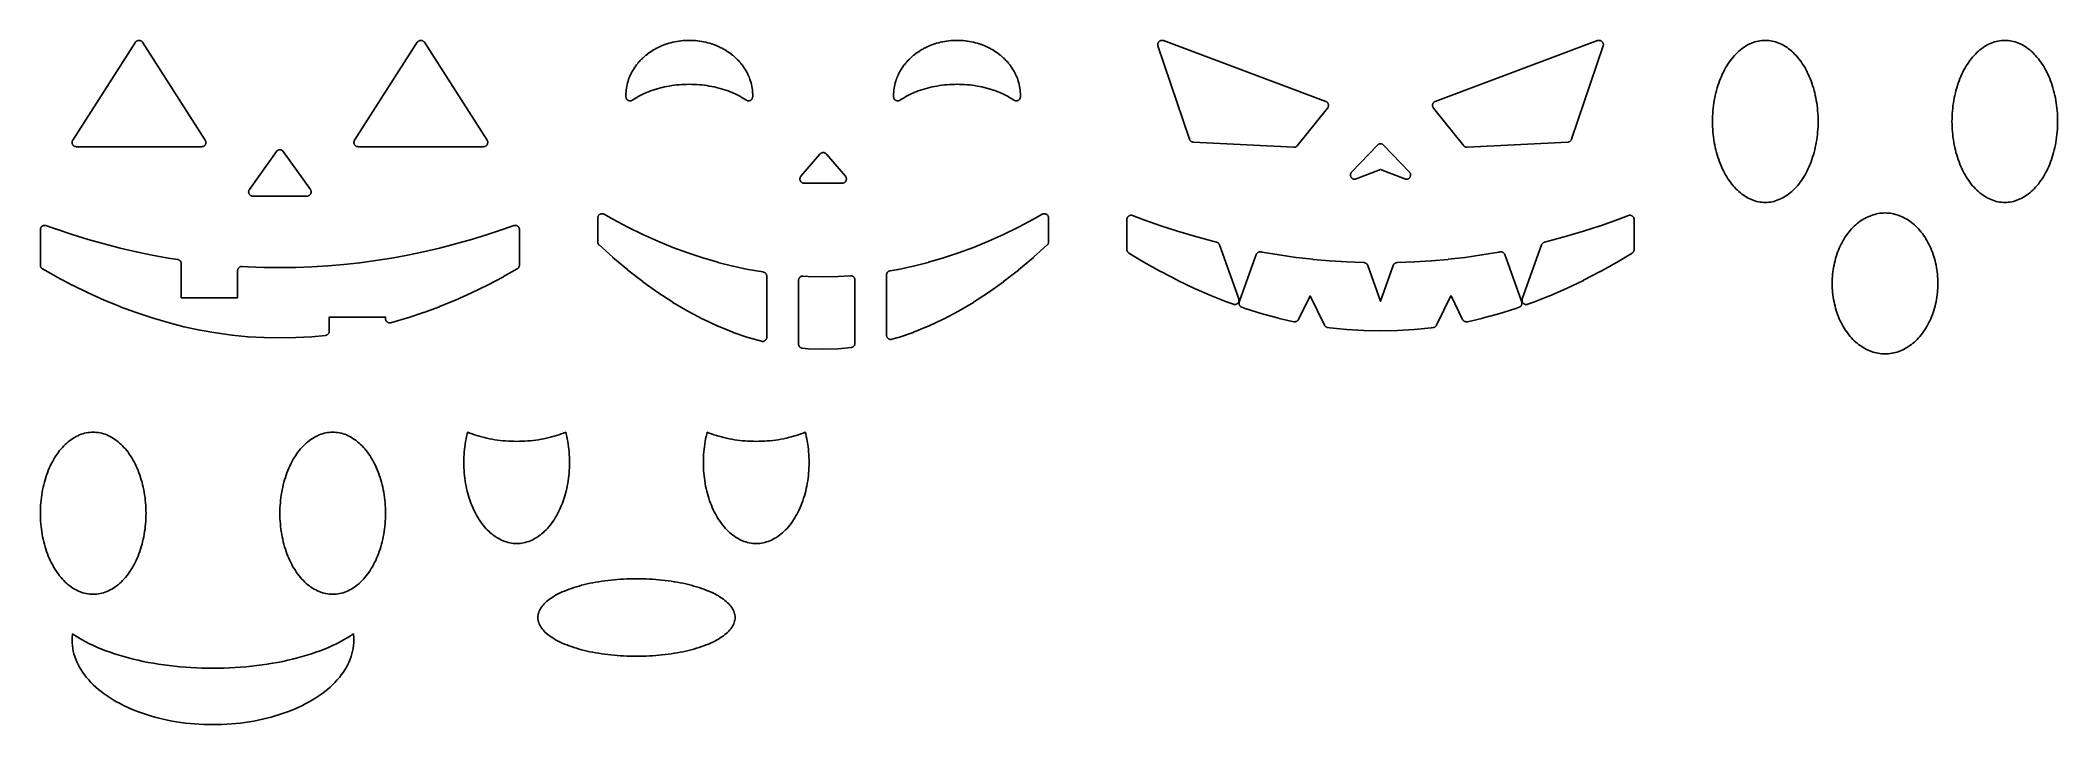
# Model space of a CAD drawing. Header units: millimetres. Extents: x 5 to 263, y 5 to 92.
import ezdxf

# ---------------------------------------------------------------- set-up
doc = ezdxf.new("R2010")
doc.units = ezdxf.units.MM

msp = doc.modelspace()

# ---------------------------------------------------------------- linework, layer by layer
at = {"layer": 'Schnitt'}
for points in [[(9.049, 79.406), (9.048, 79.353), (9.051, 79.301), (9.059, 79.249), (9.073, 79.198), (9.091, 79.149), (9.114, 79.102), (9.141, 79.057), (9.173, 79.015), (9.208, 78.976), (9.248, 78.941), (9.29, 78.91), (9.335, 78.883), (9.383, 78.861), (9.432, 78.843), (9.483, 78.831), (9.535, 78.823), (9.588, 78.821), (25.612, 78.821), (25.665, 78.823), (25.717, 78.831), (25.768, 78.843), (25.817, 78.861), (25.865, 78.883), (25.91, 78.91), (25.952, 78.941), (25.992, 78.976), (26.027, 79.015), (26.059, 79.057), (26.086, 79.102), (26.109, 79.149), (26.127, 79.198), (26.141, 79.249), (26.149, 79.301), (26.152, 79.353), (26.151, 79.406), (26.144, 79.458), (26.132, 79.509), (26.115, 79.559), (26.093, 79.606), (26.067, 79.652), (18.055, 92.151), (18.023, 92.195), (17.988, 92.236), (17.948, 92.273), (17.905, 92.306), (17.859, 92.334), (17.81, 92.357), (17.76, 92.376), (17.707, 92.389), (17.654, 92.397), (17.6, 92.4), (17.546, 92.397), (17.493, 92.389), (17.44, 92.376), (17.39, 92.357), (17.341, 92.334), (17.295, 92.306), (17.252, 92.273), (17.212, 92.236), (17.177, 92.195), (17.145, 92.151), (9.133, 79.652), (9.107, 79.606), (9.085, 79.559), (9.068, 79.509), (9.056, 79.458)], [(53.859, 92.334), (53.81, 92.357), (53.76, 92.376), (53.707, 92.389), (53.654, 92.397), (53.6, 92.4), (53.546, 92.397), (53.493, 92.389), (53.44, 92.376), (53.39, 92.357), (53.341, 92.334), (53.295, 92.306), (53.252, 92.273), (53.212, 92.236), (53.177, 92.195), (53.145, 92.151), (45.133, 79.652), (45.107, 79.606), (45.085, 79.559), (45.068, 79.509), (45.056, 79.458), (45.049, 79.406), (45.048, 79.353), (45.051, 79.301), (45.059, 79.249), (45.073, 79.198), (45.091, 79.149), (45.114, 79.102), (45.141, 79.057), (45.173, 79.015), (45.208, 78.976), (45.248, 78.941), (45.29, 78.91), (45.335, 78.883), (45.383, 78.861), (45.432, 78.843), (45.483, 78.831), (45.535, 78.823), (45.588, 78.821), (61.612, 78.821), (61.665, 78.823), (61.717, 78.831), (61.768, 78.843), (61.817, 78.861), (61.865, 78.883), (61.91, 78.91), (61.952, 78.941), (61.992, 78.976), (62.027, 79.015), (62.059, 79.057), (62.086, 79.102), (62.109, 79.149), (62.127, 79.198), (62.141, 79.249), (62.149, 79.301), (62.152, 79.353), (62.151, 79.406), (62.144, 79.458), (62.132, 79.509), (62.115, 79.559), (62.093, 79.606), (62.067, 79.652), (54.055, 92.151), (54.023, 92.195), (53.988, 92.236), (53.948, 92.273), (53.905, 92.306)], [(79.849, 84.996), (79.872, 84.948), (79.9, 84.903), (79.933, 84.861), (79.969, 84.823), (80.01, 84.788), (80.053, 84.757), (80.099, 84.731), (80.148, 84.709), (80.198, 84.692), (80.25, 84.681), (80.303, 84.674), (80.356, 84.672), (80.409, 84.676), (80.461, 84.685), (80.512, 84.699), (80.562, 84.719), (80.609, 84.742), (80.654, 84.771), (80.671, 84.783), (80.678, 84.787), (80.896, 84.931), (80.903, 84.936), (81.129, 85.075), (81.136, 85.079), (81.369, 85.214), (81.376, 85.218), (81.616, 85.348), (81.623, 85.352), (81.87, 85.477), (81.877, 85.48), (82.13, 85.6), (82.137, 85.603), (82.397, 85.718), (82.403, 85.721), (82.669, 85.83), (82.675, 85.833), (82.947, 85.936), (82.953, 85.939), (83.23, 86.037), (83.236, 86.039), (83.518, 86.132), (83.524, 86.133), (83.811, 86.22), (83.817, 86.222), (84.108, 86.302), (84.114, 86.304), (84.41, 86.378), (84.416, 86.38), (84.715, 86.448), (84.721, 86.449), (85.023, 86.511), (85.029, 86.513), (85.335, 86.568), (85.341, 86.569), (85.649, 86.619), (85.655, 86.619), (85.966, 86.662), (85.971, 86.663), (86.284, 86.699), (86.29, 86.7), (86.605, 86.73), (86.611, 86.73), (86.927, 86.753), (86.932, 86.754), (87.25, 86.77), (87.255, 86.771), (87.573, 86.781), (87.579, 86.781), (87.897, 86.784), (87.903, 86.784), (88.221, 86.781), (88.227, 86.781), (88.545, 86.771), (88.55, 86.77), (88.868, 86.754), (88.873, 86.753), (89.189, 86.73), (89.195, 86.73), (89.51, 86.7), (89.516, 86.699), (89.829, 86.663), (89.834, 86.662), (90.145, 86.619), (90.151, 86.619), (90.459, 86.569), (90.465, 86.568), (90.771, 86.513), (90.777, 86.511), (91.079, 86.449), (91.085, 86.448), (91.384, 86.38), (91.39, 86.378), (91.686, 86.304), (91.692, 86.302), (91.983, 86.222), (91.989, 86.22), (92.276, 86.133), (92.282, 86.132), (92.564, 86.039), (92.57, 86.037), (92.847, 85.939), (92.853, 85.936), (93.125, 85.833), (93.131, 85.83), (93.397, 85.721), (93.403, 85.718), (93.663, 85.603), (93.67, 85.6), (93.923, 85.48), (93.93, 85.477), (94.177, 85.352), (94.184, 85.348), (94.424, 85.218), (94.431, 85.214), (94.664, 85.079), (94.671, 85.075), (94.897, 84.936), (94.904, 84.931), (95.122, 84.787), (95.129, 84.783), (95.146, 84.771), (95.191, 84.742), (95.238, 84.719), (95.288, 84.699), (95.339, 84.685), (95.391, 84.676), (95.444, 84.672), (95.497, 84.674), (95.55, 84.681), (95.602, 84.692), (95.652, 84.709), (95.701, 84.731), (95.747, 84.757), (95.79, 84.788), (95.831, 84.823), (95.867, 84.861), (95.9, 84.903), (95.928, 84.948), (95.951, 84.996), (95.97, 85.045), (95.984, 85.097), (95.993, 85.149), (95.997, 85.202), (96, 85.37), (96, 85.39), (95.996, 85.6), (95.995, 85.62), (95.983, 85.829), (95.982, 85.849), (95.962, 86.058), (95.96, 86.078), (95.932, 86.286), (95.929, 86.306), (95.894, 86.514), (95.89, 86.534), (95.846, 86.74), (95.842, 86.759), (95.791, 86.964), (95.786, 86.984), (95.727, 87.187), (95.721, 87.206), (95.654, 87.408), (95.648, 87.427), (95.574, 87.627), (95.566, 87.646), (95.485, 87.844), (95.477, 87.862), (95.387, 88.058), (95.379, 88.075), (95.282, 88.269), (95.273, 88.286), (95.169, 88.477), (95.16, 88.493), (95.048, 88.681), (95.038, 88.697), (94.92, 88.882), (94.909, 88.898), (94.784, 89.079), (94.773, 89.095), (94.64, 89.273), (94.629, 89.287), (94.49, 89.462), (94.478, 89.476), (94.332, 89.647), (94.32, 89.66), (94.167, 89.827), (94.155, 89.84), (93.996, 90.002), (93.983, 90.015), (93.818, 90.173), (93.805, 90.185), (93.634, 90.338), (93.621, 90.35), (93.444, 90.498), (93.43, 90.509), (93.247, 90.653), (93.234, 90.663), (93.045, 90.802), (93.032, 90.811), (92.838, 90.945), (92.824, 90.954), (92.625, 91.082), (92.611, 91.091), (92.407, 91.213), (92.393, 91.221), (92.185, 91.337), (92.17, 91.345), (91.957, 91.456), (91.943, 91.463), (91.726, 91.568), (91.711, 91.574), (91.49, 91.673), (91.475, 91.679), (91.25, 91.771), (91.235, 91.777), (91.007, 91.863), (90.992, 91.868), (90.761, 91.948), (90.746, 91.953), (90.511, 92.025), (90.496, 92.03), (90.259, 92.096), (90.244, 92.1), (90.004, 92.159), (89.989, 92.163), (89.747, 92.215), (89.732, 92.218), (89.488, 92.264), (89.473, 92.266), (89.227, 92.305), (89.212, 92.307), (88.965, 92.339), (88.95, 92.341), (88.702, 92.366), (88.686, 92.367), (88.437, 92.385), (88.422, 92.385), (88.173, 92.396), (88.157, 92.396), (87.908, 92.4), (87.892, 92.4), (87.643, 92.396), (87.627, 92.396), (87.378, 92.385), (87.363, 92.385), (87.114, 92.367), (87.098, 92.366), (86.85, 92.341), (86.835, 92.339), (86.588, 92.307), (86.573, 92.305), (86.327, 92.266), (86.312, 92.264), (86.068, 92.218), (86.053, 92.215), (85.811, 92.163), (85.796, 92.159), (85.556, 92.1), (85.541, 92.096), (85.304, 92.03), (85.289, 92.025), (85.054, 91.953), (85.039, 91.948), (84.808, 91.868), (84.793, 91.863), (84.565, 91.777), (84.55, 91.771), (84.325, 91.679), (84.31, 91.673), (84.089, 91.574), (84.074, 91.568), (83.857, 91.463), (83.843, 91.456), (83.63, 91.345), (83.615, 91.337), (83.407, 91.221), (83.393, 91.213), (83.189, 91.091), (83.175, 91.082), (82.976, 90.954), (82.962, 90.945), (82.768, 90.811), (82.755, 90.802), (82.566, 90.663), (82.553, 90.653), (82.37, 90.509), (82.356, 90.498), (82.179, 90.35), (82.166, 90.338), (81.995, 90.185), (81.982, 90.173), (81.817, 90.015), (81.804, 90.002), (81.645, 89.84), (81.633, 89.827), (81.48, 89.66), (81.468, 89.647), (81.322, 89.476), (81.31, 89.462), (81.171, 89.287), (81.16, 89.273), (81.027, 89.095), (81.016, 89.079), (80.891, 88.898), (80.88, 88.882), (80.762, 88.697), (80.752, 88.681), (80.64, 88.493), (80.631, 88.477), (80.527, 88.286), (80.518, 88.269), (80.421, 88.075), (80.413, 88.058), (80.323, 87.862), (80.315, 87.844), (80.234, 87.646), (80.226, 87.627), (80.152, 87.427), (80.146, 87.408), (80.079, 87.206), (80.073, 87.187), (80.014, 86.984), (80.009, 86.964), (79.958, 86.759), (79.954, 86.74), (79.91, 86.534), (79.906, 86.514), (79.871, 86.306), (79.868, 86.286), (79.84, 86.078), (79.838, 86.058), (79.818, 85.849), (79.817, 85.829), (79.805, 85.62), (79.804, 85.6), (79.8, 85.39), (79.8, 85.37), (79.803, 85.202), (79.807, 85.149), (79.816, 85.097), (79.83, 85.045)], [(114.072, 84.948), (114.1, 84.903), (114.133, 84.861), (114.169, 84.823), (114.21, 84.788), (114.253, 84.757), (114.299, 84.731), (114.348, 84.709), (114.398, 84.692), (114.45, 84.681), (114.503, 84.674), (114.556, 84.672), (114.609, 84.676), (114.661, 84.685), (114.712, 84.699), (114.762, 84.719), (114.809, 84.742), (114.854, 84.771), (114.871, 84.783), (114.878, 84.787), (115.096, 84.931), (115.103, 84.936), (115.329, 85.075), (115.336, 85.079), (115.569, 85.214), (115.576, 85.218), (115.816, 85.348), (115.823, 85.352), (116.07, 85.477), (116.077, 85.48), (116.33, 85.6), (116.337, 85.603), (116.597, 85.718), (116.603, 85.721), (116.869, 85.83), (116.875, 85.833), (117.147, 85.936), (117.153, 85.939), (117.43, 86.037), (117.436, 86.039), (117.718, 86.132), (117.724, 86.133), (118.011, 86.22), (118.017, 86.222), (118.308, 86.302), (118.314, 86.304), (118.61, 86.378), (118.616, 86.38), (118.915, 86.448), (118.921, 86.449), (119.223, 86.511), (119.229, 86.513), (119.535, 86.568), (119.541, 86.569), (119.849, 86.619), (119.855, 86.619), (120.166, 86.662), (120.171, 86.663), (120.484, 86.699), (120.49, 86.7), (120.805, 86.73), (120.811, 86.73), (121.127, 86.753), (121.132, 86.754), (121.45, 86.77), (121.455, 86.771), (121.773, 86.781), (121.779, 86.781), (122.097, 86.784), (122.103, 86.784), (122.421, 86.781), (122.427, 86.781), (122.745, 86.771), (122.75, 86.77), (123.068, 86.754), (123.073, 86.753), (123.389, 86.73), (123.395, 86.73), (123.71, 86.7), (123.716, 86.699), (124.029, 86.663), (124.034, 86.662), (124.345, 86.619), (124.351, 86.619), (124.659, 86.569), (124.665, 86.568), (124.971, 86.513), (124.977, 86.511), (125.279, 86.449), (125.285, 86.448), (125.584, 86.38), (125.59, 86.378), (125.886, 86.304), (125.892, 86.302), (126.183, 86.222), (126.189, 86.22), (126.476, 86.133), (126.482, 86.132), (126.764, 86.039), (126.77, 86.037), (127.047, 85.939), (127.053, 85.936), (127.325, 85.833), (127.331, 85.83), (127.597, 85.721), (127.603, 85.718), (127.863, 85.603), (127.87, 85.6), (128.123, 85.48), (128.13, 85.477), (128.377, 85.352), (128.384, 85.348), (128.624, 85.218), (128.631, 85.214), (128.864, 85.079), (128.871, 85.075), (129.097, 84.936), (129.104, 84.931), (129.322, 84.787), (129.329, 84.783), (129.346, 84.771), (129.391, 84.742), (129.438, 84.719), (129.488, 84.699), (129.539, 84.685), (129.591, 84.676), (129.644, 84.672), (129.697, 84.674), (129.75, 84.681), (129.802, 84.692), (129.852, 84.709), (129.901, 84.731), (129.947, 84.757), (129.99, 84.788), (130.031, 84.823), (130.067, 84.861), (130.1, 84.903), (130.128, 84.948), (130.151, 84.996), (130.17, 85.045), (130.184, 85.097), (130.193, 85.149), (130.197, 85.202), (130.2, 85.37), (130.2, 85.39), (130.196, 85.6), (130.195, 85.62), (130.183, 85.829), (130.182, 85.849), (130.162, 86.058), (130.16, 86.078), (130.132, 86.286), (130.129, 86.306), (130.094, 86.514), (130.09, 86.534), (130.046, 86.74), (130.042, 86.759), (129.991, 86.964), (129.986, 86.984), (129.927, 87.187), (129.921, 87.206), (129.854, 87.408), (129.848, 87.427), (129.774, 87.627), (129.766, 87.646), (129.685, 87.844), (129.677, 87.862), (129.587, 88.058), (129.579, 88.075), (129.482, 88.269), (129.473, 88.286), (129.369, 88.477), (129.36, 88.493), (129.248, 88.681), (129.238, 88.697), (129.12, 88.882), (129.109, 88.898), (128.984, 89.079), (128.973, 89.095), (128.84, 89.273), (128.829, 89.287), (128.69, 89.462), (128.678, 89.476), (128.532, 89.647), (128.52, 89.66), (128.367, 89.827), (128.355, 89.84), (128.196, 90.002), (128.183, 90.015), (128.018, 90.173), (128.005, 90.185), (127.834, 90.338), (127.821, 90.35), (127.644, 90.498), (127.63, 90.509), (127.447, 90.653), (127.434, 90.663), (127.245, 90.802), (127.232, 90.811), (127.038, 90.945), (127.024, 90.954), (126.825, 91.082), (126.811, 91.091), (126.607, 91.213), (126.593, 91.221), (126.385, 91.337), (126.37, 91.345), (126.157, 91.456), (126.143, 91.463), (125.926, 91.568), (125.911, 91.574), (125.69, 91.673), (125.675, 91.679), (125.45, 91.771), (125.435, 91.777), (125.207, 91.863), (125.192, 91.868), (124.961, 91.948), (124.946, 91.953), (124.711, 92.025), (124.696, 92.03), (124.459, 92.096), (124.444, 92.1), (124.204, 92.159), (124.189, 92.163), (123.947, 92.215), (123.932, 92.218), (123.688, 92.264), (123.673, 92.266), (123.427, 92.305), (123.412, 92.307), (123.165, 92.339), (123.15, 92.341), (122.902, 92.366), (122.886, 92.367), (122.637, 92.385), (122.622, 92.385), (122.373, 92.396), (122.357, 92.396), (122.108, 92.4), (122.092, 92.4), (121.843, 92.396), (121.827, 92.396), (121.578, 92.385), (121.563, 92.385), (121.314, 92.367), (121.298, 92.366), (121.05, 92.341), (121.035, 92.339), (120.788, 92.307), (120.773, 92.305), (120.527, 92.266), (120.512, 92.264), (120.268, 92.218), (120.253, 92.215), (120.011, 92.163), (119.996, 92.159), (119.756, 92.1), (119.741, 92.096), (119.504, 92.03), (119.489, 92.025), (119.254, 91.953), (119.239, 91.948), (119.008, 91.868), (118.993, 91.863), (118.765, 91.777), (118.75, 91.771), (118.525, 91.679), (118.51, 91.673), (118.289, 91.574), (118.274, 91.568), (118.057, 91.463), (118.043, 91.456), (117.83, 91.345), (117.815, 91.337), (117.607, 91.221), (117.593, 91.213), (117.389, 91.091), (117.375, 91.082), (117.176, 90.954), (117.162, 90.945), (116.968, 90.811), (116.955, 90.802), (116.766, 90.663), (116.753, 90.653), (116.57, 90.509), (116.556, 90.498), (116.379, 90.35), (116.366, 90.338), (116.195, 90.185), (116.182, 90.173), (116.017, 90.015), (116.004, 90.002), (115.845, 89.84), (115.833, 89.827), (115.68, 89.66), (115.668, 89.647), (115.522, 89.476), (115.51, 89.462), (115.371, 89.287), (115.36, 89.273), (115.227, 89.095), (115.216, 89.079), (115.091, 88.898), (115.08, 88.882), (114.962, 88.697), (114.952, 88.681), (114.84, 88.493), (114.831, 88.477), (114.727, 88.286), (114.718, 88.269), (114.621, 88.075), (114.613, 88.058), (114.523, 87.862), (114.515, 87.844), (114.434, 87.646), (114.426, 87.627), (114.352, 87.427), (114.346, 87.408), (114.279, 87.206), (114.273, 87.187), (114.214, 86.984), (114.209, 86.964), (114.158, 86.759), (114.154, 86.74), (114.11, 86.534), (114.106, 86.514), (114.071, 86.306), (114.068, 86.286), (114.04, 86.078), (114.038, 86.058), (114.018, 85.849), (114.017, 85.829), (114.005, 85.62), (114.004, 85.6), (114, 85.39), (114, 85.37), (114.003, 85.202), (114.007, 85.149), (114.016, 85.097), (114.03, 85.045), (114.049, 84.996)], [(151.927, 79.551), (151.968, 79.516), (152.012, 79.486), (152.06, 79.46), (152.109, 79.44), (152.16, 79.424), (152.213, 79.413), (152.266, 79.407), (165.124, 78.739), (165.175, 78.739), (165.226, 78.743), (165.276, 78.753), (165.325, 78.767), (165.373, 78.785), (165.418, 78.809), (165.461, 78.836), (165.502, 78.867), (165.539, 78.902), (165.573, 78.94), (169.434, 83.759), (169.465, 83.802), (169.492, 83.848), (169.514, 83.897), (169.532, 83.948), (169.544, 84), (169.551, 84.053), (169.552, 84.107), (169.548, 84.161), (169.539, 84.213), (169.525, 84.265), (169.506, 84.315), (169.482, 84.363), (169.453, 84.408), (169.42, 84.451), (169.383, 84.489), (169.342, 84.524), (169.298, 84.555), (169.251, 84.581), (169.202, 84.602), (148.464, 92.366), (148.414, 92.382), (148.362, 92.393), (148.31, 92.399), (148.257, 92.4), (148.204, 92.396), (148.152, 92.386), (148.101, 92.372), (148.052, 92.352), (148.005, 92.328), (147.96, 92.299), (147.919, 92.266), (147.881, 92.23), (147.847, 92.189), (147.817, 92.146), (147.791, 92.099), (147.77, 92.051), (147.753, 92.001), (147.742, 91.949), (147.736, 91.896), (147.735, 91.843), (147.739, 91.791), (147.749, 91.739), (147.763, 91.688), (151.783, 79.774), (151.802, 79.724), (151.827, 79.676), (151.856, 79.631), (151.89, 79.589)], [(200.34, 79.46), (200.388, 79.486), (200.432, 79.516), (200.473, 79.551), (200.51, 79.589), (200.544, 79.631), (200.573, 79.676), (200.598, 79.724), (200.617, 79.774), (204.637, 91.688), (204.651, 91.739), (204.661, 91.791), (204.665, 91.843), (204.664, 91.896), (204.658, 91.949), (204.647, 92.001), (204.63, 92.051), (204.609, 92.099), (204.583, 92.146), (204.553, 92.189), (204.519, 92.23), (204.481, 92.266), (204.44, 92.299), (204.395, 92.328), (204.348, 92.352), (204.299, 92.372), (204.248, 92.386), (204.196, 92.396), (204.143, 92.4), (204.09, 92.399), (204.038, 92.393), (203.986, 92.382), (203.936, 92.366), (183.198, 84.602), (183.149, 84.581), (183.102, 84.555), (183.058, 84.524), (183.017, 84.489), (182.98, 84.451), (182.947, 84.408), (182.918, 84.363), (182.894, 84.315), (182.875, 84.265), (182.861, 84.213), (182.852, 84.161), (182.848, 84.107), (182.849, 84.053), (182.856, 84), (182.868, 83.948), (182.886, 83.897), (182.908, 83.848), (182.935, 83.802), (182.966, 83.759), (186.827, 78.94), (186.861, 78.902), (186.898, 78.867), (186.939, 78.836), (186.982, 78.809), (187.027, 78.785), (187.075, 78.767), (187.124, 78.753), (187.174, 78.743), (187.225, 78.739), (187.276, 78.739), (200.134, 79.407), (200.187, 79.413), (200.24, 79.424), (200.291, 79.44)], [(231.97, 84.069), (231.924, 84.4), (231.87, 84.729), (231.809, 85.054), (231.742, 85.377), (231.667, 85.696), (231.586, 86.011), (231.498, 86.322), (231.404, 86.628), (231.303, 86.929), (231.196, 87.225), (231.082, 87.516), (230.962, 87.8), (230.837, 88.079), (230.705, 88.351), (230.568, 88.616), (230.425, 88.874), (230.277, 89.125), (230.123, 89.369), (229.964, 89.604), (229.801, 89.832), (229.632, 90.051), (229.459, 90.261), (229.282, 90.463), (229.1, 90.656), (228.914, 90.839), (228.725, 91.013), (228.532, 91.178), (228.335, 91.333), (228.136, 91.477), (227.933, 91.612), (227.728, 91.737), (227.52, 91.851), (227.309, 91.954), (227.097, 92.047), (226.883, 92.13), (226.667, 92.201), (226.45, 92.262), (226.231, 92.311), (226.012, 92.35), (225.791, 92.378), (225.571, 92.394), (225.35, 92.4), (225.129, 92.394), (224.909, 92.378), (224.688, 92.35), (224.469, 92.311), (224.25, 92.262), (224.033, 92.201), (223.817, 92.13), (223.603, 92.047), (223.391, 91.954), (223.18, 91.851), (222.972, 91.737), (222.767, 91.612), (222.564, 91.477), (222.365, 91.333), (222.168, 91.178), (221.975, 91.013), (221.786, 90.839), (221.6, 90.656), (221.418, 90.463), (221.241, 90.261), (221.068, 90.051), (220.899, 89.832), (220.736, 89.604), (220.577, 89.369), (220.423, 89.125), (220.275, 88.874), (220.132, 88.616), (219.995, 88.351), (219.863, 88.079), (219.738, 87.8), (219.618, 87.516), (219.504, 87.225), (219.397, 86.929), (219.296, 86.628), (219.202, 86.322), (219.114, 86.011), (219.033, 85.696), (218.958, 85.377), (218.891, 85.054), (218.83, 84.729), (218.776, 84.4), (218.73, 84.069), (218.69, 83.736), (218.658, 83.401), (218.633, 83.064), (218.614, 82.727), (218.604, 82.389), (218.6, 82.05), (218.604, 81.711), (218.614, 81.373), (218.633, 81.036), (218.658, 80.699), (218.69, 80.364), (218.73, 80.031), (218.776, 79.7), (218.83, 79.371), (218.891, 79.046), (218.958, 78.723), (219.033, 78.404), (219.114, 78.089), (219.202, 77.778), (219.296, 77.472), (219.397, 77.171), (219.504, 76.875), (219.618, 76.584), (219.738, 76.3), (219.863, 76.021), (219.995, 75.749), (220.132, 75.484), (220.275, 75.226), (220.423, 74.975), (220.577, 74.731), (220.736, 74.496), (220.899, 74.268), (221.068, 74.049), (221.241, 73.839), (221.418, 73.637), (221.6, 73.444), (221.786, 73.261), (221.975, 73.087), (222.168, 72.922), (222.365, 72.767), (222.564, 72.623), (222.767, 72.488), (222.972, 72.363), (223.18, 72.249), (223.391, 72.146), (223.603, 72.053), (223.817, 71.97), (224.033, 71.899), (224.25, 71.838), (224.469, 71.789), (224.688, 71.75), (224.909, 71.722), (225.129, 71.706), (225.35, 71.7), (225.571, 71.706), (225.791, 71.722), (226.012, 71.75), (226.231, 71.789), (226.45, 71.838), (226.667, 71.899), (226.883, 71.97), (227.097, 72.053), (227.309, 72.146), (227.52, 72.249), (227.728, 72.363), (227.933, 72.488), (228.136, 72.623), (228.335, 72.767), (228.532, 72.922), (228.725, 73.087), (228.914, 73.261), (229.1, 73.444), (229.282, 73.637), (229.459, 73.839), (229.632, 74.049), (229.801, 74.268), (229.964, 74.496), (230.123, 74.731), (230.277, 74.975), (230.425, 75.226), (230.568, 75.484), (230.705, 75.749), (230.837, 76.021), (230.962, 76.3), (231.082, 76.584), (231.196, 76.875), (231.303, 77.171), (231.404, 77.472), (231.498, 77.778), (231.586, 78.089), (231.667, 78.404), (231.742, 78.723), (231.809, 79.046), (231.87, 79.371), (231.924, 79.7), (231.97, 80.031), (232.01, 80.364), (232.042, 80.699), (232.067, 81.036), (232.086, 81.373), (232.096, 81.711), (232.1, 82.05), (232.096, 82.389), (232.086, 82.727), (232.067, 83.064), (232.042, 83.401), (232.01, 83.736)], [(262.524, 84.4), (262.47, 84.729), (262.409, 85.054), (262.342, 85.377), (262.267, 85.696), (262.186, 86.011), (262.098, 86.322), (262.004, 86.628), (261.903, 86.929), (261.796, 87.225), (261.682, 87.516), (261.562, 87.8), (261.437, 88.079), (261.305, 88.351), (261.168, 88.616), (261.025, 88.874), (260.877, 89.125), (260.723, 89.369), (260.564, 89.604), (260.401, 89.832), (260.232, 90.051), (260.059, 90.261), (259.882, 90.463), (259.7, 90.656), (259.514, 90.839), (259.325, 91.013), (259.132, 91.178), (258.935, 91.333), (258.736, 91.477), (258.533, 91.612), (258.328, 91.737), (258.12, 91.851), (257.909, 91.954), (257.697, 92.047), (257.483, 92.13), (257.267, 92.201), (257.05, 92.262), (256.831, 92.311), (256.612, 92.35), (256.391, 92.378), (256.171, 92.394), (255.95, 92.4), (255.729, 92.394), (255.509, 92.378), (255.288, 92.35), (255.069, 92.311), (254.85, 92.262), (254.633, 92.201), (254.417, 92.13), (254.203, 92.047), (253.991, 91.954), (253.78, 91.851), (253.572, 91.737), (253.367, 91.612), (253.164, 91.477), (252.965, 91.333), (252.768, 91.178), (252.575, 91.013), (252.386, 90.839), (252.2, 90.656), (252.018, 90.463), (251.841, 90.261), (251.668, 90.051), (251.499, 89.832), (251.336, 89.604), (251.177, 89.369), (251.023, 89.125), (250.875, 88.874), (250.732, 88.616), (250.595, 88.351), (250.463, 88.079), (250.338, 87.8), (250.218, 87.516), (250.104, 87.225), (249.997, 86.929), (249.896, 86.628), (249.802, 86.322), (249.714, 86.011), (249.633, 85.696), (249.558, 85.377), (249.491, 85.054), (249.43, 84.729), (249.376, 84.4), (249.33, 84.069), (249.29, 83.736), (249.258, 83.401), (249.233, 83.064), (249.214, 82.727), (249.204, 82.389), (249.2, 82.05), (249.204, 81.711), (249.214, 81.373), (249.233, 81.036), (249.258, 80.699), (249.29, 80.364), (249.33, 80.031), (249.376, 79.7), (249.43, 79.371), (249.491, 79.046), (249.558, 78.723), (249.633, 78.404), (249.714, 78.089), (249.802, 77.778), (249.896, 77.472), (249.997, 77.171), (250.104, 76.875), (250.218, 76.584), (250.338, 76.3), (250.463, 76.021), (250.595, 75.749), (250.732, 75.484), (250.875, 75.226), (251.023, 74.975), (251.177, 74.731), (251.336, 74.496), (251.499, 74.268), (251.668, 74.049), (251.841, 73.839), (252.018, 73.637), (252.2, 73.444), (252.386, 73.261), (252.575, 73.087), (252.768, 72.922), (252.965, 72.767), (253.164, 72.623), (253.367, 72.488), (253.572, 72.363), (253.78, 72.249), (253.991, 72.146), (254.203, 72.053), (254.417, 71.97), (254.633, 71.899), (254.85, 71.838), (255.069, 71.789), (255.288, 71.75), (255.509, 71.722), (255.729, 71.706), (255.95, 71.7), (256.171, 71.706), (256.391, 71.722), (256.612, 71.75), (256.831, 71.789), (257.05, 71.838), (257.267, 71.899), (257.483, 71.97), (257.697, 72.053), (257.909, 72.146), (258.12, 72.249), (258.328, 72.363), (258.533, 72.488), (258.736, 72.623), (258.935, 72.767), (259.132, 72.922), (259.325, 73.087), (259.514, 73.261), (259.7, 73.444), (259.882, 73.637), (260.059, 73.839), (260.232, 74.049), (260.401, 74.268), (260.564, 74.496), (260.723, 74.731), (260.877, 74.975), (261.025, 75.226), (261.168, 75.484), (261.305, 75.749), (261.437, 76.021), (261.562, 76.3), (261.682, 76.584), (261.796, 76.875), (261.903, 77.171), (262.004, 77.472), (262.098, 77.778), (262.186, 78.089), (262.267, 78.404), (262.342, 78.723), (262.409, 79.046), (262.47, 79.371), (262.524, 79.7), (262.57, 80.031), (262.61, 80.364), (262.642, 80.699), (262.667, 81.036), (262.686, 81.373), (262.696, 81.711), (262.7, 82.05), (262.696, 82.389), (262.686, 82.727), (262.667, 83.064), (262.642, 83.401), (262.61, 83.736), (262.57, 84.069)], [(35.835, 78.376), (35.786, 78.397), (35.734, 78.413), (35.681, 78.424), (35.627, 78.429), (35.573, 78.429), (35.519, 78.424), (35.466, 78.413), (35.414, 78.397), (35.365, 78.376), (35.317, 78.35), (35.273, 78.319), (35.231, 78.284), (35.194, 78.246), (35.16, 78.203), (31.708, 73.356), (31.679, 73.311), (31.654, 73.263), (31.635, 73.213), (31.621, 73.161), (31.612, 73.108), (31.608, 73.054), (31.609, 73.001), (31.616, 72.947), (31.628, 72.895), (31.645, 72.844), (31.668, 72.795), (31.695, 72.749), (31.726, 72.705), (31.762, 72.665), (31.801, 72.628), (31.844, 72.596), (31.89, 72.568), (31.938, 72.545), (31.989, 72.527), (32.041, 72.513), (32.094, 72.505), (32.148, 72.503), (39.052, 72.503), (39.106, 72.505), (39.159, 72.513), (39.211, 72.527), (39.262, 72.545), (39.31, 72.568), (39.356, 72.596), (39.399, 72.628), (39.438, 72.665), (39.474, 72.705), (39.505, 72.749), (39.532, 72.795), (39.555, 72.844), (39.572, 72.895), (39.584, 72.947), (39.591, 73.001), (39.592, 73.054), (39.588, 73.108), (39.579, 73.161), (39.565, 73.213), (39.546, 73.263), (39.521, 73.311), (39.492, 73.356), (36.04, 78.203), (36.006, 78.246), (35.969, 78.284), (35.927, 78.319), (35.883, 78.35)], [(102.058, 74.853), (102.044, 74.802), (102.035, 74.749), (102.032, 74.696), (102.034, 74.642), (102.041, 74.589), (102.053, 74.537), (102.071, 74.487), (102.093, 74.438), (102.12, 74.392), (102.152, 74.349), (102.187, 74.309), (102.227, 74.273), (102.27, 74.241), (102.315, 74.213), (102.364, 74.19), (102.414, 74.172), (102.466, 74.159), (102.519, 74.151), (102.572, 74.148), (107.428, 74.148), (107.481, 74.151), (107.534, 74.159), (107.586, 74.172), (107.636, 74.19), (107.685, 74.213), (107.73, 74.241), (107.773, 74.273), (107.813, 74.309), (107.848, 74.349), (107.88, 74.392), (107.907, 74.438), (107.929, 74.487), (107.947, 74.537), (107.959, 74.589), (107.966, 74.642), (107.968, 74.696), (107.965, 74.749), (107.956, 74.802), (107.942, 74.853), (107.923, 74.903), (107.9, 74.951), (107.871, 74.997), (107.839, 75.039), (105.41, 77.88), (105.375, 77.918), (105.336, 77.952), (105.294, 77.982), (105.249, 78.008), (105.202, 78.03), (105.153, 78.047), (105.103, 78.059), (105.052, 78.066), (105, 78.069), (104.948, 78.066), (104.897, 78.059), (104.847, 78.047), (104.798, 78.03), (104.751, 78.008), (104.706, 77.982), (104.664, 77.952), (104.625, 77.918), (104.59, 77.88), (102.161, 75.039), (102.129, 74.997), (102.1, 74.951), (102.077, 74.903)], [(179.414, 74.674), (179.466, 74.667), (179.518, 74.665), (179.57, 74.669), (179.621, 74.677), (179.672, 74.69), (179.721, 74.708), (179.768, 74.731), (179.813, 74.758), (179.854, 74.79), (179.893, 74.825), (179.928, 74.864), (179.959, 74.906), (179.986, 74.95), (180.008, 74.998), (180.026, 75.047), (180.039, 75.097), (180.047, 75.149), (180.05, 75.201), (180.048, 75.253), (180.04, 75.305), (180.028, 75.356), (180.011, 75.405), (179.99, 75.453), (179.964, 75.498), (179.933, 75.54), (179.899, 75.58), (176.589, 79.022), (176.55, 79.059), (176.507, 79.092), (176.46, 79.12), (176.412, 79.144), (176.361, 79.163), (176.308, 79.177), (176.254, 79.185), (176.2, 79.187), (176.146, 79.185), (176.092, 79.177), (176.039, 79.163), (175.988, 79.144), (175.94, 79.12), (175.893, 79.092), (175.85, 79.059), (175.811, 79.022), (172.501, 75.58), (172.467, 75.54), (172.436, 75.498), (172.41, 75.453), (172.389, 75.405), (172.372, 75.356), (172.36, 75.305), (172.352, 75.253), (172.35, 75.201), (172.353, 75.149), (172.361, 75.097), (172.374, 75.047), (172.392, 74.998), (172.414, 74.95), (172.441, 74.906), (172.472, 74.864), (172.507, 74.825), (172.546, 74.79), (172.587, 74.758), (172.632, 74.731), (172.679, 74.708), (172.728, 74.69), (172.779, 74.677), (172.83, 74.669), (172.882, 74.665), (172.934, 74.667), (172.986, 74.674), (173.037, 74.686), (173.087, 74.702), (176.188, 75.912), (176.2, 75.916), (176.212, 75.912), (179.313, 74.702), (179.363, 74.686)], [(85.796, 65.96), (83.884, 66.743), (83.876, 66.746), (81.964, 67.604), (81.956, 67.607), (80.044, 68.54), (80.036, 68.543), (78.124, 69.55), (78.116, 69.554), (77.006, 70.182), (76.958, 70.206), (76.908, 70.226), (76.856, 70.24), (76.803, 70.249), (76.75, 70.252), (76.696, 70.251), (76.643, 70.244), (76.591, 70.231), (76.54, 70.214), (76.491, 70.192), (76.445, 70.165), (76.402, 70.133), (76.362, 70.098), (76.325, 70.058), (76.293, 70.015), (76.265, 69.97), (76.242, 69.921), (76.224, 69.871), (76.211, 69.819), (76.203, 69.766), (76.2, 69.712), (76.2, 66.666), (76.202, 66.616), (76.209, 66.566), (76.221, 66.517), (76.237, 66.47), (76.257, 66.424), (76.282, 66.38), (76.31, 66.339), (76.342, 66.301), (76.378, 66.265), (78.113, 64.695), (78.127, 64.683), (80.032, 63.078), (80.048, 63.065), (81.951, 61.581), (81.969, 61.568), (83.871, 60.203), (83.89, 60.19), (85.79, 58.945), (85.81, 58.932), (87.709, 57.806), (87.731, 57.794), (89.628, 56.788), (89.652, 56.776), (91.547, 55.889), (91.573, 55.878), (93.466, 55.11), (93.494, 55.099), (95.385, 54.45), (95.415, 54.441), (97.114, 53.964), (97.165, 53.952), (97.217, 53.946), (97.269, 53.944), (97.322, 53.947), (97.373, 53.956), (97.424, 53.969), (97.473, 53.988), (97.52, 54.011), (97.565, 54.038), (97.607, 54.07), (97.645, 54.105), (97.68, 54.145), (97.711, 54.187), (97.738, 54.232), (97.76, 54.279), (97.777, 54.329), (97.79, 54.38), (97.797, 54.432), (97.8, 54.484), (97.8, 62.276), (97.798, 62.328), (97.79, 62.379), (97.778, 62.429), (97.761, 62.478), (97.739, 62.525), (97.713, 62.57), (97.683, 62.612), (97.649, 62.65), (97.612, 62.686), (97.571, 62.718), (97.528, 62.745), (97.482, 62.769), (97.433, 62.788), (97.384, 62.802), (97.333, 62.811), (97.325, 62.812), (97.315, 62.814), (95.405, 63.149), (95.395, 63.151), (93.485, 63.561), (93.475, 63.563), (91.565, 64.047), (91.555, 64.05), (89.645, 64.609), (89.635, 64.612), (87.724, 65.245), (87.716, 65.248), (85.804, 65.957)], [(122.291, 57.806), (124.19, 58.932), (124.21, 58.945), (126.11, 60.19), (126.129, 60.203), (128.031, 61.568), (128.049, 61.581), (129.952, 63.065), (129.968, 63.078), (131.873, 64.683), (131.887, 64.695), (133.622, 66.265), (133.658, 66.301), (133.69, 66.339), (133.718, 66.38), (133.743, 66.424), (133.763, 66.47), (133.779, 66.517), (133.791, 66.566), (133.798, 66.616), (133.8, 66.666), (133.8, 69.712), (133.797, 69.766), (133.789, 69.819), (133.776, 69.871), (133.758, 69.921), (133.735, 69.97), (133.707, 70.015), (133.675, 70.058), (133.638, 70.098), (133.598, 70.133), (133.555, 70.165), (133.509, 70.192), (133.46, 70.214), (133.409, 70.231), (133.357, 70.244), (133.304, 70.251), (133.25, 70.252), (133.197, 70.249), (133.144, 70.24), (133.092, 70.226), (133.042, 70.206), (132.994, 70.182), (131.884, 69.554), (131.876, 69.55), (129.964, 68.543), (129.956, 68.54), (128.044, 67.607), (128.036, 67.604), (126.124, 66.746), (126.116, 66.743), (124.204, 65.96), (124.196, 65.957), (122.284, 65.248), (122.276, 65.245), (120.365, 64.612), (120.355, 64.609), (118.445, 64.05), (118.435, 64.047), (116.525, 63.563), (116.515, 63.561), (114.605, 63.151), (114.595, 63.149), (113.547, 62.965), (113.494, 62.953), (113.443, 62.936), (113.394, 62.914), (113.347, 62.887), (113.304, 62.856), (113.263, 62.82), (113.226, 62.781), (113.194, 62.738), (113.166, 62.692), (113.142, 62.643), (113.124, 62.593), (113.111, 62.54), (113.103, 62.487), (113.1, 62.433), (113.1, 54.737), (113.103, 54.684), (113.11, 54.632), (113.123, 54.582), (113.14, 54.532), (113.162, 54.485), (113.189, 54.44), (113.22, 54.397), (113.255, 54.358), (113.293, 54.323), (113.335, 54.291), (113.38, 54.263), (113.427, 54.24), (113.476, 54.222), (113.527, 54.209), (113.578, 54.2), (113.631, 54.197), (113.683, 54.198), (113.735, 54.205), (113.786, 54.217), (114.585, 54.441), (114.615, 54.45), (116.506, 55.099), (116.534, 55.11), (118.427, 55.878), (118.453, 55.889), (120.348, 56.776), (120.372, 56.788), (122.269, 57.794)], [(145.957, 69.487), (144.53, 70.025), (144.481, 70.041), (144.43, 70.052), (144.378, 70.058), (144.326, 70.06), (144.274, 70.056), (144.223, 70.047), (144.172, 70.033), (144.124, 70.015), (144.077, 69.991), (144.033, 69.964), (143.991, 69.932), (143.953, 69.897), (143.919, 69.858), (143.888, 69.815), (143.862, 69.771), (143.84, 69.723), (143.823, 69.674), (143.81, 69.623), (143.803, 69.572), (143.8, 69.52), (143.8, 65.691), (143.803, 65.636), (143.811, 65.581), (143.825, 65.527), (143.845, 65.476), (143.87, 65.426), (143.9, 65.379), (143.934, 65.335), (143.973, 65.296), (144.015, 65.26), (144.061, 65.229), (145.953, 64.088), (145.967, 64.079), (148.112, 62.875), (148.128, 62.867), (150.272, 61.751), (150.288, 61.743), (152.432, 60.718), (152.449, 60.71), (154.591, 59.774), (154.609, 59.767), (156.751, 58.92), (156.769, 58.914), (157.4, 58.691), (157.451, 58.675), (157.503, 58.665), (157.555, 58.66), (157.608, 58.66), (157.661, 58.666), (157.713, 58.676), (157.763, 58.692), (157.812, 58.712), (157.858, 58.737), (157.902, 58.766), (157.943, 58.8), (157.981, 58.837), (158.014, 58.878), (158.043, 58.922), (158.068, 58.969), (158.089, 59.018), (158.104, 59.068), (158.114, 59.12), (158.119, 59.173), (158.119, 59.226), (158.114, 59.278), (158.104, 59.33), (158.089, 59.381), (155.629, 66.287), (155.609, 66.336), (155.584, 66.383), (155.554, 66.427), (155.521, 66.468), (155.483, 66.506), (155.442, 66.54), (155.397, 66.569), (155.35, 66.594), (155.301, 66.615), (155.25, 66.63), (154.603, 66.79), (154.597, 66.791), (152.443, 67.379), (152.437, 67.381), (150.283, 68.025), (150.277, 68.027), (148.123, 68.727), (148.117, 68.729), (145.963, 69.485)], [(194.286, 59.12), (194.296, 59.068), (194.311, 59.018), (194.332, 58.969), (194.357, 58.922), (194.386, 58.878), (194.419, 58.837), (194.457, 58.8), (194.498, 58.766), (194.542, 58.737), (194.588, 58.712), (194.637, 58.692), (194.687, 58.676), (194.739, 58.666), (194.792, 58.66), (194.845, 58.66), (194.897, 58.665), (194.949, 58.675), (195, 58.691), (195.631, 58.914), (195.649, 58.92), (197.791, 59.767), (197.809, 59.774), (199.951, 60.71), (199.968, 60.718), (202.112, 61.743), (202.128, 61.751), (204.272, 62.867), (204.288, 62.875), (206.433, 64.079), (206.447, 64.088), (208.339, 65.229), (208.385, 65.26), (208.427, 65.296), (208.466, 65.335), (208.5, 65.379), (208.53, 65.426), (208.555, 65.476), (208.575, 65.527), (208.589, 65.581), (208.597, 65.636), (208.6, 65.691), (208.6, 69.52), (208.597, 69.572), (208.59, 69.623), (208.577, 69.674), (208.56, 69.723), (208.538, 69.771), (208.512, 69.815), (208.481, 69.858), (208.447, 69.897), (208.409, 69.932), (208.367, 69.964), (208.323, 69.991), (208.276, 70.015), (208.228, 70.033), (208.177, 70.047), (208.126, 70.056), (208.074, 70.06), (208.022, 70.058), (207.97, 70.052), (207.919, 70.041), (207.87, 70.025), (206.443, 69.487), (206.437, 69.485), (204.283, 68.729), (204.277, 68.727), (202.123, 68.027), (202.117, 68.025), (199.963, 67.381), (199.957, 67.379), (197.803, 66.791), (197.797, 66.79), (197.15, 66.63), (197.099, 66.615), (197.05, 66.594), (197.003, 66.569), (196.958, 66.54), (196.917, 66.506), (196.879, 66.468), (196.846, 66.427), (196.816, 66.383), (196.791, 66.336), (196.771, 66.287), (194.311, 59.381), (194.296, 59.33), (194.286, 59.278), (194.281, 59.226), (194.281, 59.173)], [(247.224, 63.394), (247.17, 63.679), (247.109, 63.963), (247.042, 64.243), (246.967, 64.52), (246.886, 64.794), (246.798, 65.064), (246.704, 65.331), (246.603, 65.593), (246.496, 65.85), (246.382, 66.103), (246.262, 66.35), (246.137, 66.592), (246.005, 66.829), (245.868, 67.06), (245.725, 67.284), (245.577, 67.502), (245.423, 67.714), (245.264, 67.919), (245.101, 68.117), (244.932, 68.307), (244.759, 68.49), (244.582, 68.666), (244.4, 68.833), (244.214, 68.993), (244.025, 69.144), (243.832, 69.287), (243.635, 69.422), (243.436, 69.548), (243.233, 69.665), (243.028, 69.773), (242.82, 69.872), (242.609, 69.962), (242.397, 70.043), (242.183, 70.115), (241.967, 70.177), (241.75, 70.23), (241.531, 70.273), (241.312, 70.307), (241.091, 70.331), (240.871, 70.345), (240.65, 70.35), (240.429, 70.345), (240.209, 70.331), (239.988, 70.307), (239.769, 70.273), (239.55, 70.23), (239.333, 70.177), (239.117, 70.115), (238.903, 70.043), (238.691, 69.962), (238.48, 69.872), (238.272, 69.773), (238.067, 69.665), (237.864, 69.548), (237.665, 69.422), (237.468, 69.287), (237.275, 69.144), (237.086, 68.993), (236.9, 68.833), (236.718, 68.666), (236.541, 68.49), (236.368, 68.307), (236.199, 68.117), (236.036, 67.919), (235.877, 67.714), (235.723, 67.502), (235.575, 67.284), (235.432, 67.06), (235.295, 66.829), (235.163, 66.592), (235.038, 66.35), (234.918, 66.103), (234.804, 65.85), (234.697, 65.593), (234.596, 65.331), (234.502, 65.064), (234.414, 64.794), (234.333, 64.52), (234.258, 64.243), (234.191, 63.963), (234.13, 63.679), (234.076, 63.394), (234.03, 63.106), (233.99, 62.816), (233.958, 62.525), (233.933, 62.232), (233.914, 61.939), (233.904, 61.644), (233.9, 61.35), (233.904, 61.056), (233.914, 60.761), (233.933, 60.468), (233.958, 60.175), (233.99, 59.884), (234.03, 59.594), (234.076, 59.306), (234.13, 59.021), (234.191, 58.737), (234.258, 58.457), (234.333, 58.18), (234.414, 57.906), (234.502, 57.636), (234.596, 57.369), (234.697, 57.107), (234.804, 56.85), (234.918, 56.597), (235.038, 56.35), (235.163, 56.108), (235.295, 55.871), (235.432, 55.64), (235.575, 55.416), (235.723, 55.198), (235.877, 54.986), (236.036, 54.781), (236.199, 54.583), (236.368, 54.393), (236.541, 54.21), (236.718, 54.034), (236.9, 53.867), (237.086, 53.707), (237.275, 53.556), (237.468, 53.413), (237.665, 53.278), (237.864, 53.152), (238.067, 53.035), (238.272, 52.927), (238.48, 52.828), (238.691, 52.738), (238.903, 52.657), (239.117, 52.585), (239.333, 52.523), (239.55, 52.47), (239.769, 52.427), (239.988, 52.393), (240.209, 52.369), (240.429, 52.355), (240.65, 52.35), (240.871, 52.355), (241.091, 52.369), (241.312, 52.393), (241.531, 52.427), (241.75, 52.47), (241.967, 52.523), (242.183, 52.585), (242.397, 52.657), (242.609, 52.738), (242.82, 52.828), (243.028, 52.927), (243.233, 53.035), (243.436, 53.152), (243.635, 53.278), (243.832, 53.413), (244.025, 53.556), (244.214, 53.707), (244.4, 53.867), (244.582, 54.034), (244.759, 54.21), (244.932, 54.393), (245.101, 54.583), (245.264, 54.781), (245.423, 54.986), (245.577, 55.198), (245.725, 55.416), (245.868, 55.64), (246.005, 55.871), (246.137, 56.108), (246.262, 56.35), (246.382, 56.597), (246.496, 56.85), (246.603, 57.107), (246.704, 57.369), (246.798, 57.636), (246.886, 57.906), (246.967, 58.18), (247.042, 58.457), (247.109, 58.737), (247.17, 59.021), (247.224, 59.306), (247.27, 59.594), (247.31, 59.884), (247.342, 60.175), (247.367, 60.468), (247.386, 60.761), (247.396, 61.056), (247.4, 61.35), (247.396, 61.644), (247.386, 61.939), (247.367, 62.232), (247.342, 62.525), (247.31, 62.816), (247.27, 63.106)], [(13.163, 66.396), (13.157, 66.398), (11.123, 66.97), (11.117, 66.972), (9.083, 67.594), (9.077, 67.596), (7.043, 68.268), (7.037, 68.27), (5.721, 68.737), (5.669, 68.753), (5.615, 68.763), (5.561, 68.768), (5.507, 68.767), (5.453, 68.761), (5.4, 68.749), (5.348, 68.733), (5.298, 68.711), (5.251, 68.684), (5.207, 68.653), (5.166, 68.617), (5.128, 68.578), (5.095, 68.535), (5.067, 68.488), (5.043, 68.44), (5.024, 68.389), (5.011, 68.336), (5.003, 68.282), (5, 68.228), (5, 63.691), (5.002, 63.639), (5.01, 63.588), (5.022, 63.538), (5.039, 63.489), (5.061, 63.442), (5.087, 63.397), (5.117, 63.355), (5.151, 63.316), (5.189, 63.281), (5.23, 63.249), (5.273, 63.221), (7.033, 62.222), (7.047, 62.215), (9.073, 61.144), (9.088, 61.137), (11.112, 60.146), (11.128, 60.138), (13.152, 59.227), (13.168, 59.22), (15.192, 58.388), (15.209, 58.381), (17.231, 57.629), (17.249, 57.623), (19.271, 56.95), (19.289, 56.944), (21.311, 56.351), (21.33, 56.345), (23.35, 55.831), (23.37, 55.827), (25.39, 55.392), (25.41, 55.388), (27.43, 55.032), (27.45, 55.029), (29.47, 54.752), (29.49, 54.749), (31.51, 54.552), (31.53, 54.55), (33.549, 54.432), (33.571, 54.431), (35.589, 54.391), (35.611, 54.391), (37.629, 54.431), (37.651, 54.432), (39.67, 54.55), (39.69, 54.552), (41.413, 54.72), (41.465, 54.728), (41.516, 54.741), (41.566, 54.759), (41.614, 54.781), (41.66, 54.809), (41.702, 54.84), (41.742, 54.876), (41.777, 54.915), (41.809, 54.958), (41.836, 55.003), (41.859, 55.051), (41.877, 55.101), (41.89, 55.152), (41.897, 55.205), (41.9, 55.258), (41.9, 57.045), (41.901, 57.058), (41.913, 57.059), (49.087, 57.059), (49.099, 57.058), (49.1, 57.045), (49.1, 56.844), (49.102, 56.792), (49.11, 56.741), (49.122, 56.691), (49.139, 56.642), (49.161, 56.595), (49.187, 56.55), (49.217, 56.508), (49.251, 56.47), (49.289, 56.434), (49.329, 56.402), (49.373, 56.375), (49.419, 56.351), (49.467, 56.332), (49.517, 56.318), (49.568, 56.309), (49.619, 56.304), (49.671, 56.305), (49.723, 56.31), (49.773, 56.321), (49.87, 56.345), (49.889, 56.351), (51.911, 56.944), (51.929, 56.95), (53.951, 57.623), (53.969, 57.629), (55.991, 58.381), (56.008, 58.388), (58.032, 59.22), (58.048, 59.227), (60.072, 60.138), (60.088, 60.146), (62.112, 61.137), (62.127, 61.144), (64.153, 62.215), (64.167, 62.222), (65.927, 63.221), (65.97, 63.249), (66.011, 63.281), (66.049, 63.316), (66.083, 63.355), (66.113, 63.397), (66.139, 63.442), (66.161, 63.489), (66.178, 63.538), (66.19, 63.588), (66.198, 63.639), (66.2, 63.691), (66.2, 68.228), (66.197, 68.282), (66.189, 68.336), (66.176, 68.389), (66.157, 68.44), (66.133, 68.488), (66.105, 68.535), (66.072, 68.578), (66.034, 68.617), (65.993, 68.653), (65.949, 68.684), (65.902, 68.711), (65.852, 68.733), (65.8, 68.749), (65.747, 68.761), (65.693, 68.767), (65.639, 68.768), (65.585, 68.763), (65.531, 68.753), (65.479, 68.737), (64.163, 68.27), (64.157, 68.268), (62.123, 67.596), (62.117, 67.594), (60.083, 66.972), (60.077, 66.97), (58.043, 66.398), (58.037, 66.396), (56.003, 65.873), (55.997, 65.872), (53.963, 65.399), (53.957, 65.398), (51.923, 64.975), (51.917, 64.973), (49.883, 64.6), (49.877, 64.599), (47.843, 64.276), (47.837, 64.275), (45.803, 64.001), (45.797, 64), (43.763, 63.776), (43.757, 63.776), (41.723, 63.602), (41.717, 63.601), (39.683, 63.477), (39.677, 63.476), (37.643, 63.402), (37.637, 63.402), (35.603, 63.377), (35.597, 63.377), (33.563, 63.402), (33.557, 63.402), (31.523, 63.476), (31.517, 63.477), (30.773, 63.522), (30.721, 63.523), (30.67, 63.519), (30.619, 63.509), (30.569, 63.495), (30.52, 63.476), (30.474, 63.453), (30.43, 63.426), (30.389, 63.394), (30.352, 63.358), (30.317, 63.319), (30.287, 63.277), (30.261, 63.233), (30.239, 63.185), (30.222, 63.137), (30.21, 63.086), (30.202, 63.035), (30.2, 62.983), (30.2, 59.529), (30.199, 59.516), (30.187, 59.516), (23.013, 59.516), (23.001, 59.516), (23, 59.529), (23, 63.872), (22.997, 63.926), (22.989, 63.98), (22.975, 64.033), (22.957, 64.084), (22.933, 64.133), (22.904, 64.179), (22.871, 64.222), (22.833, 64.262), (22.792, 64.297), (22.748, 64.329), (22.7, 64.355), (22.65, 64.377), (22.598, 64.394), (22.545, 64.405), (21.323, 64.599), (21.317, 64.6), (19.283, 64.973), (19.277, 64.975), (17.243, 65.398), (17.237, 65.399), (15.203, 65.872), (15.197, 65.873)], [(158.135, 58.819), (158.137, 58.767), (158.143, 58.716), (158.155, 58.666), (158.171, 58.617), (158.192, 58.57), (158.218, 58.525), (158.247, 58.483), (158.281, 58.443), (158.318, 58.407), (158.358, 58.375), (158.401, 58.347), (158.447, 58.323), (158.495, 58.303), (158.91, 58.156), (158.93, 58.15), (161.07, 57.482), (161.09, 57.476), (163.23, 56.898), (163.25, 56.893), (165.108, 56.468), (165.159, 56.459), (165.211, 56.454), (165.262, 56.455), (165.313, 56.461), (165.364, 56.471), (165.413, 56.486), (165.461, 56.506), (165.506, 56.531), (165.549, 56.559), (165.589, 56.592), (165.626, 56.628), (165.659, 56.668), (165.688, 56.71), (165.713, 56.755), (167.194, 59.759), (167.2, 59.769), (167.206, 59.759), (169.051, 56.016), (169.077, 55.97), (169.106, 55.927), (169.14, 55.887), (169.178, 55.851), (169.218, 55.818), (169.262, 55.789), (169.308, 55.765), (169.357, 55.745), (169.407, 55.73), (169.458, 55.72), (169.709, 55.684), (169.731, 55.681), (171.869, 55.459), (171.891, 55.457), (174.029, 55.323), (174.051, 55.322), (176.189, 55.278), (176.211, 55.278), (178.349, 55.322), (178.371, 55.323), (180.509, 55.457), (180.531, 55.459), (182.669, 55.681), (182.691, 55.684), (182.942, 55.72), (182.993, 55.73), (183.043, 55.745), (183.092, 55.765), (183.138, 55.789), (183.182, 55.818), (183.222, 55.851), (183.26, 55.887), (183.294, 55.927), (183.323, 55.97), (183.349, 56.016), (185.194, 59.759), (185.2, 59.769), (185.206, 59.759), (186.687, 56.755), (186.712, 56.71), (186.741, 56.668), (186.774, 56.628), (186.811, 56.592), (186.851, 56.559), (186.894, 56.531), (186.939, 56.506), (186.987, 56.486), (187.036, 56.471), (187.087, 56.461), (187.138, 56.455), (187.189, 56.454), (187.241, 56.459), (187.292, 56.468), (189.15, 56.893), (189.17, 56.898), (191.31, 57.476), (191.33, 57.482), (193.47, 58.15), (193.49, 58.156), (193.905, 58.303), (193.953, 58.323), (193.999, 58.347), (194.042, 58.375), (194.082, 58.407), (194.119, 58.443), (194.153, 58.483), (194.182, 58.525), (194.208, 58.57), (194.229, 58.617), (194.245, 58.666), (194.257, 58.716), (194.263, 58.767), (194.265, 58.819), (194.262, 58.87), (194.254, 58.921), (194.241, 58.971), (194.224, 59.02), (194.202, 59.067), (194.201, 59.069), (194.196, 59.081), (192.074, 65.037), (192.053, 65.088), (192.027, 65.136), (191.997, 65.182), (191.961, 65.224), (191.922, 65.262), (191.879, 65.296), (191.833, 65.325), (191.784, 65.35), (191.733, 65.37), (191.68, 65.384), (191.626, 65.393), (191.571, 65.396), (191.517, 65.394), (191.462, 65.386), (191.323, 65.359), (191.317, 65.358), (189.163, 64.994), (189.157, 64.993), (187.003, 64.685), (186.997, 64.684), (184.843, 64.432), (184.837, 64.431), (182.683, 64.236), (182.677, 64.235), (180.523, 64.095), (180.517, 64.095), (178.364, 64.011), (178.356, 64.011), (178.334, 64.01), (178.279, 64.007), (178.225, 63.998), (178.173, 63.983), (178.121, 63.964), (178.073, 63.939), (178.027, 63.91), (177.984, 63.875), (177.945, 63.837), (177.91, 63.795), (177.879, 63.75), (177.853, 63.702), (177.832, 63.651), (176.204, 59.081), (176.2, 59.07), (176.196, 59.081), (174.568, 63.651), (174.547, 63.702), (174.521, 63.75), (174.49, 63.795), (174.455, 63.837), (174.416, 63.875), (174.373, 63.91), (174.327, 63.939), (174.279, 63.964), (174.227, 63.983), (174.175, 63.998), (174.121, 64.007), (174.066, 64.01), (174.044, 64.011), (174.036, 64.011), (171.883, 64.095), (171.877, 64.095), (169.723, 64.235), (169.717, 64.236), (167.563, 64.431), (167.557, 64.432), (165.403, 64.684), (165.397, 64.685), (163.243, 64.993), (163.237, 64.994), (161.083, 65.358), (161.077, 65.359), (160.938, 65.386), (160.883, 65.394), (160.829, 65.396), (160.774, 65.393), (160.72, 65.384), (160.667, 65.37), (160.616, 65.35), (160.567, 65.325), (160.521, 65.296), (160.478, 65.262), (160.439, 65.224), (160.403, 65.182), (160.373, 65.136), (160.347, 65.088), (160.326, 65.037), (158.204, 59.081), (158.199, 59.069), (158.198, 59.067), (158.176, 59.02), (158.159, 58.971), (158.146, 58.921), (158.138, 58.87)], [(108.989, 62.053), (108.963, 62.097), (108.933, 62.139), (108.899, 62.178), (108.861, 62.214), (108.82, 62.245), (108.777, 62.273), (108.731, 62.297), (108.682, 62.315), (108.633, 62.33), (108.582, 62.339), (108.53, 62.343), (108.478, 62.343), (106.925, 62.252), (106.915, 62.251), (105.005, 62.214), (104.995, 62.214), (103.085, 62.251), (103.075, 62.252), (102.422, 62.29), (102.37, 62.291), (102.318, 62.286), (102.267, 62.277), (102.218, 62.263), (102.169, 62.244), (102.123, 62.221), (102.08, 62.193), (102.039, 62.161), (102.001, 62.126), (101.967, 62.087), (101.937, 62.045), (101.911, 62), (101.889, 61.953), (101.872, 61.904), (101.86, 61.854), (101.852, 61.803), (101.85, 61.751), (101.85, 53.615), (101.853, 53.561), (101.86, 53.509), (101.873, 53.457), (101.891, 53.407), (101.914, 53.359), (101.942, 53.314), (101.973, 53.271), (102.009, 53.232), (102.049, 53.196), (102.091, 53.165), (102.137, 53.137), (102.185, 53.115), (102.235, 53.097), (102.287, 53.084), (102.34, 53.077), (103.063, 53.009), (103.097, 53.007), (104.983, 52.948), (105.017, 52.948), (106.903, 53.007), (106.937, 53.009), (108.56, 53.161), (108.613, 53.169), (108.665, 53.181), (108.715, 53.199), (108.763, 53.222), (108.809, 53.249), (108.851, 53.28), (108.891, 53.316), (108.927, 53.355), (108.958, 53.398), (108.986, 53.443), (109.009, 53.492), (109.027, 53.542), (109.04, 53.593), (109.047, 53.646), (109.05, 53.699), (109.05, 61.804), (109.048, 61.855), (109.04, 61.907), (109.028, 61.957), (109.011, 62.006)], [(18.41, 33.686), (18.37, 34.019), (18.324, 34.35), (18.27, 34.679), (18.209, 35.004), (18.142, 35.327), (18.067, 35.646), (17.986, 35.961), (17.898, 36.272), (17.804, 36.578), (17.703, 36.879), (17.596, 37.175), (17.482, 37.466), (17.362, 37.75), (17.237, 38.029), (17.105, 38.301), (16.968, 38.566), (16.825, 38.824), (16.677, 39.075), (16.523, 39.319), (16.364, 39.554), (16.201, 39.782), (16.032, 40.001), (15.859, 40.211), (15.682, 40.413), (15.5, 40.606), (15.314, 40.789), (15.125, 40.963), (14.932, 41.128), (14.735, 41.283), (14.536, 41.427), (14.333, 41.562), (14.128, 41.687), (13.92, 41.801), (13.709, 41.904), (13.497, 41.997), (13.283, 42.08), (13.067, 42.151), (12.85, 42.212), (12.631, 42.261), (12.412, 42.3), (12.191, 42.328), (11.971, 42.344), (11.75, 42.35), (11.529, 42.344), (11.309, 42.328), (11.088, 42.3), (10.869, 42.261), (10.65, 42.212), (10.433, 42.151), (10.217, 42.08), (10.003, 41.997), (9.791, 41.904), (9.58, 41.801), (9.372, 41.687), (9.167, 41.562), (8.964, 41.427), (8.765, 41.283), (8.568, 41.128), (8.375, 40.963), (8.186, 40.789), (8, 40.606), (7.818, 40.413), (7.641, 40.211), (7.468, 40.001), (7.299, 39.782), (7.136, 39.554), (6.977, 39.319), (6.823, 39.075), (6.675, 38.824), (6.532, 38.566), (6.395, 38.301), (6.263, 38.029), (6.138, 37.75), (6.018, 37.466), (5.904, 37.175), (5.797, 36.879), (5.696, 36.578), (5.602, 36.272), (5.514, 35.961), (5.433, 35.646), (5.358, 35.327), (5.291, 35.004), (5.23, 34.679), (5.176, 34.35), (5.13, 34.019), (5.09, 33.686), (5.058, 33.351), (5.033, 33.014), (5.014, 32.677), (5.004, 32.339), (5, 32), (5.004, 31.661), (5.014, 31.323), (5.033, 30.986), (5.058, 30.649), (5.09, 30.314), (5.13, 29.981), (5.176, 29.65), (5.23, 29.321), (5.291, 28.996), (5.358, 28.673), (5.433, 28.354), (5.514, 28.039), (5.602, 27.728), (5.696, 27.422), (5.797, 27.121), (5.904, 26.825), (6.018, 26.534), (6.138, 26.25), (6.263, 25.971), (6.395, 25.699), (6.532, 25.434), (6.675, 25.176), (6.823, 24.925), (6.977, 24.681), (7.136, 24.446), (7.299, 24.218), (7.468, 23.999), (7.641, 23.789), (7.818, 23.587), (8, 23.394), (8.186, 23.211), (8.375, 23.037), (8.568, 22.872), (8.765, 22.717), (8.964, 22.573), (9.167, 22.438), (9.372, 22.313), (9.58, 22.199), (9.791, 22.096), (10.003, 22.003), (10.217, 21.92), (10.433, 21.849), (10.65, 21.788), (10.869, 21.739), (11.088, 21.7), (11.309, 21.672), (11.529, 21.656), (11.75, 21.65), (11.971, 21.656), (12.191, 21.672), (12.412, 21.7), (12.631, 21.739), (12.85, 21.788), (13.067, 21.849), (13.283, 21.92), (13.497, 22.003), (13.709, 22.096), (13.92, 22.199), (14.128, 22.313), (14.333, 22.438), (14.536, 22.573), (14.735, 22.717), (14.932, 22.872), (15.125, 23.037), (15.314, 23.211), (15.5, 23.394), (15.682, 23.587), (15.859, 23.789), (16.032, 23.999), (16.201, 24.218), (16.364, 24.446), (16.523, 24.681), (16.677, 24.925), (16.825, 25.176), (16.968, 25.434), (17.105, 25.699), (17.237, 25.971), (17.362, 26.25), (17.482, 26.534), (17.596, 26.825), (17.703, 27.121), (17.804, 27.422), (17.898, 27.728), (17.986, 28.039), (18.067, 28.354), (18.142, 28.673), (18.209, 28.996), (18.27, 29.321), (18.324, 29.65), (18.37, 29.981), (18.41, 30.314), (18.442, 30.649), (18.467, 30.986), (18.486, 31.323), (18.496, 31.661), (18.5, 32), (18.496, 32.339), (18.486, 32.677), (18.467, 33.014), (18.442, 33.351)], [(48.924, 34.35), (48.87, 34.679), (48.809, 35.004), (48.742, 35.327), (48.667, 35.646), (48.586, 35.961), (48.498, 36.272), (48.404, 36.578), (48.303, 36.879), (48.196, 37.175), (48.082, 37.466), (47.962, 37.75), (47.837, 38.029), (47.705, 38.301), (47.568, 38.566), (47.425, 38.824), (47.277, 39.075), (47.123, 39.319), (46.964, 39.554), (46.801, 39.782), (46.632, 40.001), (46.459, 40.211), (46.282, 40.413), (46.1, 40.606), (45.914, 40.789), (45.725, 40.963), (45.532, 41.128), (45.335, 41.283), (45.136, 41.427), (44.933, 41.562), (44.728, 41.687), (44.52, 41.801), (44.309, 41.904), (44.097, 41.997), (43.883, 42.08), (43.667, 42.151), (43.45, 42.212), (43.231, 42.261), (43.012, 42.3), (42.791, 42.328), (42.571, 42.344), (42.35, 42.35), (42.129, 42.344), (41.909, 42.328), (41.688, 42.3), (41.469, 42.261), (41.25, 42.212), (41.033, 42.151), (40.817, 42.08), (40.603, 41.997), (40.391, 41.904), (40.18, 41.801), (39.972, 41.687), (39.767, 41.562), (39.564, 41.427), (39.365, 41.283), (39.168, 41.128), (38.975, 40.963), (38.786, 40.789), (38.6, 40.606), (38.418, 40.413), (38.241, 40.211), (38.068, 40.001), (37.899, 39.782), (37.736, 39.554), (37.577, 39.319), (37.423, 39.075), (37.275, 38.824), (37.132, 38.566), (36.995, 38.301), (36.863, 38.029), (36.738, 37.75), (36.618, 37.466), (36.504, 37.175), (36.397, 36.879), (36.296, 36.578), (36.202, 36.272), (36.114, 35.961), (36.033, 35.646), (35.958, 35.327), (35.891, 35.004), (35.83, 34.679), (35.776, 34.35), (35.73, 34.019), (35.69, 33.686), (35.658, 33.351), (35.633, 33.014), (35.614, 32.677), (35.604, 32.339), (35.6, 32), (35.604, 31.661), (35.614, 31.323), (35.633, 30.986), (35.658, 30.649), (35.69, 30.314), (35.73, 29.981), (35.776, 29.65), (35.83, 29.321), (35.891, 28.996), (35.958, 28.673), (36.033, 28.354), (36.114, 28.039), (36.202, 27.728), (36.296, 27.422), (36.397, 27.121), (36.504, 26.825), (36.618, 26.534), (36.738, 26.25), (36.863, 25.971), (36.995, 25.699), (37.132, 25.434), (37.275, 25.176), (37.423, 24.925), (37.577, 24.681), (37.736, 24.446), (37.899, 24.218), (38.068, 23.999), (38.241, 23.789), (38.418, 23.587), (38.6, 23.394), (38.786, 23.211), (38.975, 23.037), (39.168, 22.872), (39.365, 22.717), (39.564, 22.573), (39.767, 22.438), (39.972, 22.313), (40.18, 22.199), (40.391, 22.096), (40.603, 22.003), (40.817, 21.92), (41.033, 21.849), (41.25, 21.788), (41.469, 21.739), (41.688, 21.7), (41.909, 21.672), (42.129, 21.656), (42.35, 21.65), (42.571, 21.656), (42.791, 21.672), (43.012, 21.7), (43.231, 21.739), (43.45, 21.788), (43.667, 21.849), (43.883, 21.92), (44.097, 22.003), (44.309, 22.096), (44.52, 22.199), (44.728, 22.313), (44.933, 22.438), (45.136, 22.573), (45.335, 22.717), (45.532, 22.872), (45.725, 23.037), (45.914, 23.211), (46.1, 23.394), (46.282, 23.587), (46.459, 23.789), (46.632, 23.999), (46.801, 24.218), (46.964, 24.446), (47.123, 24.681), (47.277, 24.925), (47.425, 25.176), (47.568, 25.434), (47.705, 25.699), (47.837, 25.971), (47.962, 26.25), (48.082, 26.534), (48.196, 26.825), (48.303, 27.121), (48.404, 27.422), (48.498, 27.728), (48.586, 28.039), (48.667, 28.354), (48.742, 28.673), (48.809, 28.996), (48.87, 29.321), (48.924, 29.65), (48.97, 29.981), (49.01, 30.314), (49.042, 30.649), (49.067, 30.986), (49.086, 31.323), (49.096, 31.661), (49.1, 32), (49.096, 32.339), (49.086, 32.677), (49.067, 33.014), (49.042, 33.351), (49.01, 33.686), (48.97, 34.019)], [(72.424, 40.833), (72.37, 41.162), (72.309, 41.488), (72.242, 41.81), (72.167, 42.129), (72.11, 42.35), (71.85, 42.245), (71.553, 42.133), (71.25, 42.027), (70.941, 41.927), (70.627, 41.833), (70.307, 41.745), (69.983, 41.663), (69.654, 41.587), (69.322, 41.518), (68.985, 41.454), (68.645, 41.398), (68.302, 41.348), (67.957, 41.304), (67.609, 41.267), (67.26, 41.237), (66.909, 41.214), (66.556, 41.197), (66.203, 41.187), (65.85, 41.183), (65.497, 41.187), (65.144, 41.197), (64.791, 41.214), (64.44, 41.237), (64.091, 41.267), (63.743, 41.304), (63.398, 41.348), (63.055, 41.398), (62.715, 41.454), (62.378, 41.518), (62.046, 41.587), (61.717, 41.663), (61.393, 41.745), (61.073, 41.833), (60.759, 41.927), (60.45, 42.027), (60.147, 42.133), (59.85, 42.245), (59.59, 42.35), (59.533, 42.129), (59.458, 41.81), (59.391, 41.488), (59.33, 41.162), (59.276, 40.833), (59.23, 40.502), (59.19, 40.169), (59.158, 39.834), (59.133, 39.498), (59.114, 39.16), (59.104, 38.822), (59.1, 38.483), (59.104, 38.145), (59.114, 37.806), (59.133, 37.469), (59.158, 37.132), (59.19, 36.797), (59.23, 36.464), (59.276, 36.133), (59.33, 35.804), (59.391, 35.479), (59.458, 35.156), (59.533, 34.837), (59.614, 34.522), (59.702, 34.212), (59.796, 33.906), (59.897, 33.604), (60.004, 33.308), (60.118, 33.018), (60.238, 32.733), (60.363, 32.455), (60.495, 32.183), (60.632, 31.917), (60.775, 31.659), (60.923, 31.408), (61.077, 31.165), (61.236, 30.929), (61.399, 30.702), (61.568, 30.483), (61.741, 30.272), (61.918, 30.07), (62.1, 29.877), (62.286, 29.694), (62.475, 29.52), (62.668, 29.355), (62.865, 29.201), (63.064, 29.056), (63.267, 28.921), (63.472, 28.797), (63.68, 28.682), (63.891, 28.579), (64.103, 28.486), (64.317, 28.404), (64.533, 28.332), (64.75, 28.271), (64.969, 28.222), (65.188, 28.183), (65.409, 28.155), (65.629, 28.139), (65.85, 28.133), (66.071, 28.139), (66.291, 28.155), (66.512, 28.183), (66.731, 28.222), (66.95, 28.271), (67.167, 28.332), (67.383, 28.404), (67.597, 28.486), (67.809, 28.579), (68.02, 28.682), (68.228, 28.797), (68.433, 28.921), (68.636, 29.056), (68.835, 29.201), (69.032, 29.355), (69.225, 29.52), (69.414, 29.694), (69.6, 29.877), (69.782, 30.07), (69.959, 30.272), (70.132, 30.483), (70.301, 30.702), (70.464, 30.929), (70.623, 31.165), (70.777, 31.408), (70.925, 31.659), (71.068, 31.917), (71.205, 32.183), (71.337, 32.455), (71.462, 32.733), (71.582, 33.018), (71.696, 33.308), (71.803, 33.604), (71.904, 33.906), (71.998, 34.212), (72.086, 34.522), (72.167, 34.837), (72.242, 35.156), (72.309, 35.479), (72.37, 35.804), (72.424, 36.133), (72.47, 36.464), (72.51, 36.797), (72.542, 37.132), (72.567, 37.469), (72.586, 37.806), (72.596, 38.145), (72.6, 38.483), (72.596, 38.822), (72.586, 39.16), (72.567, 39.498), (72.542, 39.834), (72.51, 40.169), (72.47, 40.502)], [(102.97, 41.162), (102.909, 41.488), (102.842, 41.81), (102.767, 42.129), (102.71, 42.35), (102.45, 42.245), (102.153, 42.133), (101.85, 42.027), (101.541, 41.927), (101.227, 41.833), (100.907, 41.745), (100.583, 41.663), (100.254, 41.587), (99.922, 41.518), (99.585, 41.454), (99.245, 41.398), (98.902, 41.348), (98.557, 41.304), (98.209, 41.267), (97.86, 41.237), (97.509, 41.214), (97.156, 41.197), (96.803, 41.187), (96.45, 41.183), (96.097, 41.187), (95.744, 41.197), (95.391, 41.214), (95.04, 41.237), (94.691, 41.267), (94.343, 41.304), (93.998, 41.348), (93.655, 41.398), (93.315, 41.454), (92.978, 41.518), (92.646, 41.587), (92.317, 41.663), (91.993, 41.745), (91.673, 41.833), (91.359, 41.927), (91.05, 42.027), (90.747, 42.133), (90.45, 42.245), (90.19, 42.35), (90.133, 42.129), (90.058, 41.81), (89.991, 41.488), (89.93, 41.162), (89.876, 40.833), (89.83, 40.502), (89.79, 40.169), (89.758, 39.834), (89.733, 39.498), (89.714, 39.16), (89.704, 38.822), (89.7, 38.483), (89.704, 38.145), (89.714, 37.806), (89.733, 37.469), (89.758, 37.132), (89.79, 36.797), (89.83, 36.464), (89.876, 36.133), (89.93, 35.804), (89.991, 35.479), (90.058, 35.156), (90.133, 34.837), (90.214, 34.522), (90.302, 34.212), (90.396, 33.906), (90.497, 33.604), (90.604, 33.308), (90.718, 33.018), (90.838, 32.733), (90.963, 32.455), (91.095, 32.183), (91.232, 31.917), (91.375, 31.659), (91.523, 31.408), (91.677, 31.165), (91.836, 30.929), (91.999, 30.702), (92.168, 30.483), (92.341, 30.272), (92.518, 30.07), (92.7, 29.877), (92.886, 29.694), (93.075, 29.52), (93.268, 29.355), (93.465, 29.201), (93.664, 29.056), (93.867, 28.921), (94.072, 28.797), (94.28, 28.682), (94.491, 28.579), (94.703, 28.486), (94.917, 28.404), (95.133, 28.332), (95.35, 28.271), (95.569, 28.222), (95.788, 28.183), (96.009, 28.155), (96.229, 28.139), (96.45, 28.133), (96.671, 28.139), (96.891, 28.155), (97.112, 28.183), (97.331, 28.222), (97.55, 28.271), (97.767, 28.332), (97.983, 28.404), (98.197, 28.486), (98.409, 28.579), (98.62, 28.682), (98.828, 28.797), (99.033, 28.921), (99.236, 29.056), (99.435, 29.201), (99.632, 29.355), (99.825, 29.52), (100.014, 29.694), (100.2, 29.877), (100.382, 30.07), (100.559, 30.272), (100.732, 30.483), (100.901, 30.702), (101.064, 30.929), (101.223, 31.165), (101.377, 31.408), (101.525, 31.659), (101.668, 31.917), (101.805, 32.183), (101.937, 32.455), (102.062, 32.733), (102.182, 33.018), (102.296, 33.308), (102.403, 33.604), (102.504, 33.906), (102.598, 34.212), (102.686, 34.522), (102.767, 34.837), (102.842, 35.156), (102.909, 35.479), (102.97, 35.804), (103.024, 36.133), (103.07, 36.464), (103.11, 36.797), (103.142, 37.132), (103.167, 37.469), (103.186, 37.806), (103.196, 38.145), (103.2, 38.483), (103.196, 38.822), (103.186, 39.16), (103.167, 39.498), (103.142, 39.834), (103.11, 40.169), (103.07, 40.502), (103.024, 40.833)], [(93.421, 19.807), (93.321, 19.964), (93.207, 20.12), (93.081, 20.274), (92.942, 20.427), (92.791, 20.577), (92.627, 20.726), (92.451, 20.873), (92.262, 21.017), (92.062, 21.158), (91.85, 21.297), (91.627, 21.433), (91.392, 21.566), (91.146, 21.697), (90.89, 21.823), (90.623, 21.947), (90.346, 22.067), (90.06, 22.183), (89.763, 22.296), (89.458, 22.405), (89.143, 22.51), (88.82, 22.61), (88.489, 22.707), (88.15, 22.799), (87.804, 22.887), (87.45, 22.97), (87.09, 23.049), (86.723, 23.123), (86.35, 23.192), (85.972, 23.256), (85.588, 23.316), (85.2, 23.37), (84.808, 23.42), (84.411, 23.465), (84.011, 23.504), (83.608, 23.538), (83.202, 23.567), (82.795, 23.591), (82.385, 23.609), (81.974, 23.623), (81.562, 23.631), (81.15, 23.633), (80.738, 23.631), (80.326, 23.623), (79.915, 23.609), (79.505, 23.591), (79.098, 23.567), (78.692, 23.538), (78.289, 23.504), (77.889, 23.465), (77.492, 23.42), (77.1, 23.37), (76.712, 23.316), (76.328, 23.256), (75.95, 23.192), (75.577, 23.123), (75.21, 23.049), (74.85, 22.97), (74.496, 22.887), (74.15, 22.799), (73.811, 22.707), (73.48, 22.61), (73.157, 22.51), (72.842, 22.405), (72.537, 22.296), (72.24, 22.183), (71.954, 22.067), (71.677, 21.947), (71.41, 21.823), (71.154, 21.697), (70.908, 21.566), (70.673, 21.433), (70.45, 21.297), (70.238, 21.158), (70.038, 21.017), (69.849, 20.873), (69.673, 20.726), (69.509, 20.577), (69.358, 20.427), (69.219, 20.274), (69.093, 20.12), (68.979, 19.964), (68.879, 19.807), (68.792, 19.649), (68.718, 19.49), (68.658, 19.329), (68.611, 19.168), (68.577, 19.007), (68.557, 18.845), (68.55, 18.683), (68.557, 18.521), (68.577, 18.359), (68.611, 18.198), (68.658, 18.037), (68.718, 17.877), (68.792, 17.717), (68.879, 17.559), (68.979, 17.402), (69.093, 17.246), (69.219, 17.092), (69.358, 16.94), (69.509, 16.789), (69.673, 16.64), (69.849, 16.494), (70.038, 16.35), (70.238, 16.208), (70.45, 16.069), (70.673, 15.933), (70.908, 15.8), (71.154, 15.67), (71.41, 15.543), (71.677, 15.419), (71.954, 15.299), (72.24, 15.183), (72.537, 15.07), (72.842, 14.962), (73.157, 14.857), (73.48, 14.756), (73.811, 14.66), (74.15, 14.567), (74.496, 14.48), (74.85, 14.396), (75.21, 14.318), (75.577, 14.244), (75.95, 14.174), (76.328, 14.11), (76.712, 14.05), (77.1, 13.996), (77.492, 13.946), (77.889, 13.902), (78.289, 13.862), (78.692, 13.828), (79.098, 13.799), (79.505, 13.776), (79.915, 13.757), (80.326, 13.744), (80.738, 13.736), (81.15, 13.733), (81.562, 13.736), (81.974, 13.744), (82.385, 13.757), (82.795, 13.776), (83.202, 13.799), (83.608, 13.828), (84.011, 13.862), (84.411, 13.902), (84.808, 13.946), (85.2, 13.996), (85.588, 14.05), (85.972, 14.11), (86.35, 14.174), (86.723, 14.244), (87.09, 14.318), (87.45, 14.396), (87.804, 14.48), (88.15, 14.567), (88.489, 14.66), (88.82, 14.756), (89.143, 14.857), (89.458, 14.962), (89.763, 15.07), (90.06, 15.183), (90.346, 15.299), (90.623, 15.419), (90.89, 15.543), (91.146, 15.67), (91.392, 15.8), (91.627, 15.933), (91.85, 16.069), (92.062, 16.208), (92.262, 16.35), (92.451, 16.494), (92.627, 16.64), (92.791, 16.789), (92.942, 16.94), (93.081, 17.092), (93.207, 17.246), (93.321, 17.402), (93.421, 17.559), (93.508, 17.717), (93.582, 17.877), (93.642, 18.037), (93.689, 18.198), (93.723, 18.359), (93.743, 18.521), (93.75, 18.683), (93.743, 18.845), (93.723, 19.007), (93.689, 19.168), (93.642, 19.329), (93.582, 19.49), (93.508, 19.649)], [(43.29, 15.572), (42.815, 15.332), (42.324, 15.1), (41.816, 14.874), (41.292, 14.657), (40.753, 14.447), (40.199, 14.246), (39.632, 14.053), (39.05, 13.868), (38.456, 13.693), (37.85, 13.526), (37.232, 13.369), (36.603, 13.221), (35.964, 13.082), (35.316, 12.954), (34.659, 12.835), (33.993, 12.725), (33.32, 12.626), (32.64, 12.537), (31.955, 12.459), (31.264, 12.39), (30.569, 12.332), (29.869, 12.285), (29.167, 12.248), (28.463, 12.221), (27.757, 12.205), (27.05, 12.2), (26.343, 12.205), (25.637, 12.221), (24.933, 12.248), (24.231, 12.285), (23.531, 12.332), (22.836, 12.39), (22.145, 12.459), (21.46, 12.537), (20.78, 12.626), (20.107, 12.725), (19.441, 12.835), (18.784, 12.954), (18.136, 13.082), (17.497, 13.221), (16.868, 13.369), (16.25, 13.526), (15.644, 13.693), (15.05, 13.868), (14.468, 14.053), (13.901, 14.246), (13.347, 14.447), (12.808, 14.657), (12.284, 14.874), (11.776, 15.1), (11.285, 15.332), (10.81, 15.572), (10.353, 15.82), (9.914, 16.073), (9.493, 16.333), (9.1, 16.593), (9.089, 16.506), (9.06, 16.153), (9.05, 15.8), (9.06, 15.447), (9.089, 15.094), (9.137, 14.741), (9.204, 14.39), (9.29, 14.041), (9.396, 13.693), (9.52, 13.348), (9.663, 13.005), (9.825, 12.665), (10.005, 12.328), (10.204, 11.996), (10.42, 11.667), (10.654, 11.343), (10.906, 11.023), (11.175, 10.709), (11.462, 10.4), (11.764, 10.097), (12.084, 9.8), (12.419, 9.509), (12.77, 9.225), (13.136, 8.949), (13.517, 8.679), (13.912, 8.417), (14.322, 8.163), (14.745, 7.917), (15.182, 7.68), (15.631, 7.451), (16.092, 7.232), (16.565, 7.021), (17.05, 6.82), (17.545, 6.629), (18.05, 6.447), (18.565, 6.275), (19.089, 6.114), (19.621, 5.963), (20.162, 5.822), (20.709, 5.692), (21.264, 5.573), (21.825, 5.465), (22.391, 5.368), (22.963, 5.282), (23.538, 5.208), (24.118, 5.144), (24.701, 5.092), (25.286, 5.052), (25.873, 5.023), (26.461, 5.006), (27.05, 5), (27.639, 5.006), (28.227, 5.023), (28.814, 5.052), (29.399, 5.092), (29.982, 5.144), (30.562, 5.208), (31.137, 5.282), (31.709, 5.368), (32.275, 5.465), (32.836, 5.573), (33.391, 5.692), (33.938, 5.822), (34.479, 5.963), (35.011, 6.114), (35.535, 6.275), (36.05, 6.447), (36.555, 6.629), (37.05, 6.82), (37.535, 7.021), (38.008, 7.232), (38.469, 7.451), (38.918, 7.68), (39.355, 7.917), (39.778, 8.163), (40.188, 8.417), (40.583, 8.679), (40.964, 8.949), (41.33, 9.225), (41.681, 9.509), (42.016, 9.8), (42.336, 10.097), (42.638, 10.4), (42.925, 10.709), (43.194, 11.023), (43.446, 11.343), (43.68, 11.667), (43.896, 11.996), (44.095, 12.328), (44.275, 12.665), (44.437, 13.005), (44.58, 13.348), (44.704, 13.693), (44.81, 14.041), (44.896, 14.39), (44.963, 14.741), (45.011, 15.094), (45.04, 15.447), (45.05, 15.8), (45.04, 16.153), (45.011, 16.506), (45, 16.593), (44.607, 16.333), (44.186, 16.073), (43.747, 15.82)]]:
    msp.add_lwpolyline(points, close=True, dxfattribs=at)

doc.saveas('drawing.dxf')
